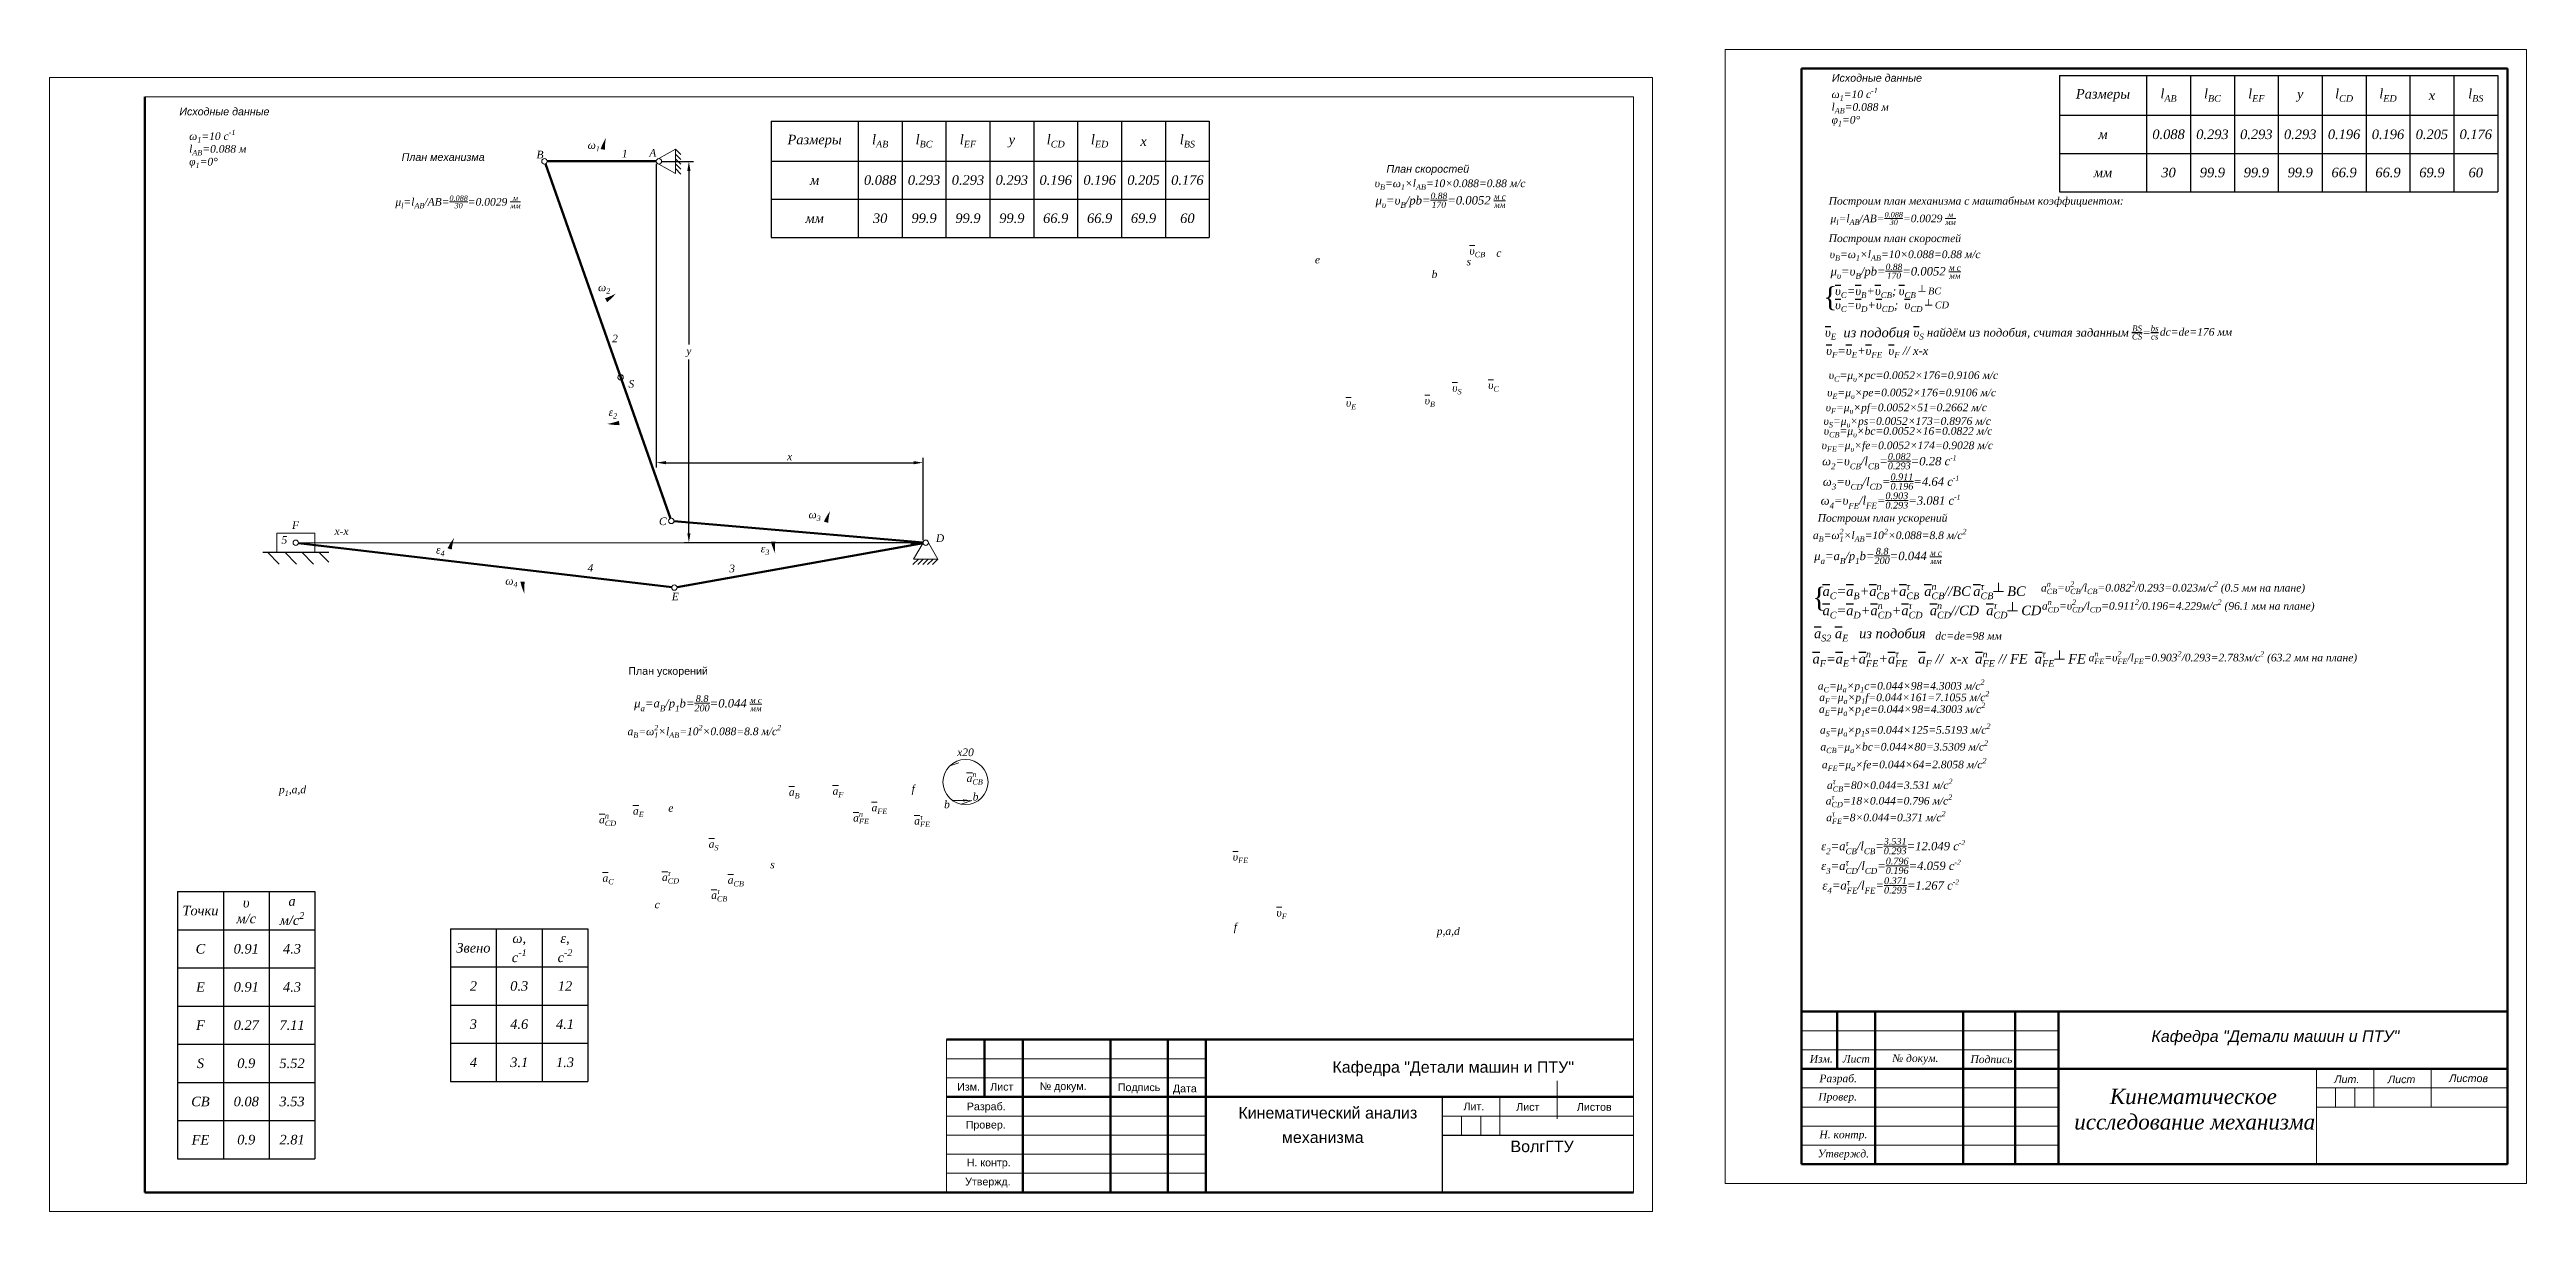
# Model space of a CAD drawing. Header units: millimetres. Extents: x -629 to 20, y -363 to -59.
import ezdxf

# ---------------------------------------------------------------- set-up
doc = ezdxf.new("R2010")
doc.units = ezdxf.units.MM
doc.layers.add('035', color=5, linetype='Continuous')
doc.layers.add('07', color=7, linetype='Continuous')
doc.layers.add('Рамка', color=7, linetype='Continuous', lineweight=15)
doc.layers.add('тонкие линии', color=7, linetype='Continuous', lineweight=15)
doc.styles.get("Standard").update_dxf_attribs({"font": 'ariali.ttf', "height": 2})
doc.styles.add('Наклон', font='arial.ttf', dxfattribs={"height": 2})
doc.styles.add('Таймз', font='timesi.ttf', dxfattribs={"height": 2})
doc.dimstyles.new('DIN', dxfattribs={"dimtxt": 2.5, "dimasz": 2.5, "dimexe": 1.25, "dimexo": 0.625, "dimtad": 1, "dimtih": 1, "dimdec": 4, "dimdsep": 46, "dimlunit": 6, "dimtxsty": 'Standard', "dimcen": 2.5, "dimadec": 0, "dimazin": 0, "dimtfac": 1, "dimtdec": 4, "dimtmove": 0, "dimatfit": 3, "dimfxl": 1, "dimtvp": 1, "dimtolj": 1, "dimtzin": 0, "dimarcsym": 0})

msp = doc.modelspace()

# ---------------------------------------------------------------- texts
at = {"attachment_point": 1, "style": 'Таймз'}
for s, insert, char_height, width in [('{\\fTimes New Roman|b0|i0|c204|p18;\\{}', (-164.46117, -121.18063), 5, 16.3442423), ('\\A1;{\\H0.875x;\\Oυ\\H0.7x;\\o\\S^ C;\\H1.4286x;=\\Oυ\\H0.7x;\\o\\S^ B;\\H1.4286x;+\\Oυ\\H0.7x;\\o\\S^ CB;\\H1.4286x;;\\fMS Shell Dlg|b0|i1|c0|p0;\\H0.80948x; \\fTimes New Roman|b0|i1|c204|p18;\\H1.2354x;\\Oυ\\H0.7x;\\o\\S^ CB;\\fMS Shell Dlg|b0|i1|c0|p0;\\H1.1564x; \\fTimes New Roman|b0|i1|c204|p18;┴ BC\\fMS Shell Dlg|b0|i1|c0|p0;\\P\\fTimes New Roman|b0|i1|c204|p18;\\H1.2353x;\\Oυ\\H0.7x;\\o\\S^ C;\\H1.4286x;=\\Oυ\\H0.7x;\\o\\S^ D;\\H1.4286x;+\\Oυ\\H0.7x;\\o\\S^ CD;\\H1.4286x;;  \\Oυ\\H0.7x;\\o\\S^ CD;\\fMS Shell Dlg|b0|i1|c0|p0;\\H1.1564x; \\fTimes New Roman|b0|i1|c204|p18;┴ CD}', (-161.37506, -121.05949), 2.5, 39.6008134), ('\\A1;{\\H0.87501x;\\Oυ\\H0.7x;\\o\\S^ E;}  из подобия {\\H0.87504x;\\Oυ\\H0.7x;\\o\\S^ S;\\H1.4286x; найдём из подобия, считая заданным \\H0.7x;\\SBS/CS;\\H1.4286x;=\\H0.7x;\\Sbs/cs;}', (-164.00941, -131.19429), 2.5, 95.9210711), ('\\A1;{\\H0.87499x;\\Oυ\\H0.7x;\\o\\S^ F;\\H1.4286x;=\\Oυ\\H0.7x;\\o\\S^ E;\\H1.4286x;+\\Oυ\\H0.7x;\\o\\S^ FE;\\H1.4286x;  \\H0.99996x;\\Oυ\\H0.7x;\\o\\S^ F;\\H1.4287x; // x-x}', (-163.70661, -136.70679), 2.5, 31.3231997), ('{\\fTimes New Roman|b0|i0|c204|p18;\\{}', (-167.35313, -199.87784), 5, 16.3442423), ('\\A1;{\\Oa\\H0.7x;\\o\\S^ C;}={\\Oa\\H0.7x;\\o\\S^ B;}+{\\Oa\\H0.7x;\\o\\Sn^ CB;}+{\\Oa\\H0.7x;\\o\\Sτ^ CB;\\fMS Shell Dlg|b0|i1|c0|p0;\\H1.0119x;  \\fTimes New Roman|b0|i1|c204|p18;\\H1.4118x;\\Oa\\H0.7x;\\o\\Sn^ CB;}//BC{\\fMS Shell Dlg|b0|i1|c0|p0;\\H0.70833x; \\fTimes New Roman|b0|i1|c204|p18;\\H1.4118x;\\Oa\\H0.7x;\\o\\Sτ^ CB;}┴ BC{\\fMS Shell Dlg|b0|i1|c204|p0;\\H0.70833x;\\P\\fTimes New Roman|b0|i1|c204|p18;\\H1.4118x;\\Oa\\H0.7x;\\o\\S^ C;\\H1.4286x;=\\Oa\\H0.7x;\\o\\S^ D;\\H1.4286x;+\\Oa\\H0.7x;\\o\\Sn^ CD;\\H1.4286x;+\\Oa\\H0.7x;\\o\\Sτ^ CD;\\H1.4286x;  \\H1x;\\Oa\\H0.7x;\\o\\Sn^ CD;}//CD  {\\H1.0001x;\\Oa\\H0.7x;\\o\\Sτ^ CD;}┴ CD', (-164.65931, -198.68996), 2.5, 59.1300934), ('\\A1; {\\Oa\\H0.7x;\\o\\S^ S2;} {\\Oa\\H0.7x;\\o\\S^ E;}   из подобия ', (-167.83439, -210.60273), 2.5, 95.9210711), ('\\A1;{\\Oa\\H0.7x;\\o\\S^ F;\\H1.4286x;=\\Oa\\H0.7x;\\o\\S^ E;\\H1.4286x;+\\Oa\\H0.7x;\\o\\Sn^ FE;\\H1.4286x;+\\Oa\\H0.7x;\\o\\Sτ^ FE;\\H1.4286x;   \\H0.99994x;\\Oa\\H0.7x;\\o\\S^ F;\\H1.4286x; //  x-x  \\H0.99996x;\\Oa\\H0.7x;\\o\\Sn^ FE;} // FE{\\H1x;  \\H1.0001x;\\Oa\\H0.7x;\\o\\Sτ^ FE;}┴ FE', (-167.29102, -216.39437), 2.5, 73.991658)]:
    msp.add_mtext(s, dxfattribs=dict(at, insert=insert, char_height=char_height, width=width))
at = {"layer": 'Рамка', "lineweight": 15, "attachment_point": 1, "style": 'Таймз'}
for s, insert, char_height, width in [('{\\fArial|b0|i1|c204|p34;Кафедра "Детали машин и ПТУ"}', (-78.4947, -315.85274), 3, 112), ('Изм.', (-168.01542, -322.25397), 2, 10), ('Лист', (-159.35244, -322.25397), 2, 10), ('№ докум.', (-146.3813, -322.10551), 2, 23), ('Подпись', (-125.90677, -322.40243), 2, 15), ('Разраб.', (-165.48995, -327.40243), 2, 20), ('\\pi8.7516;{\\fArial|b0|i1|c204|p34;Лит.}', (-39.33493, -327.63304), 2, 23.7992524), ('{\\fArial|b0|i1|c204|p34;Лист}', (-16.53329, -327.65692), 2, 11.8525958), ('{\\fArial|b0|i1|c204|p34;Листов}', (-0.49614, -327.3807), 2, 11.8525958), ('Провер.', (-165.77206, -332.19823), 2, 20), ('\\pi9.6575;Кинематическое \\P\\pi0.32372;исследование механизма', (-99.03448, -331.1336), 4, 62), ('Н. контр.', (-165.48995, -342.10551), 2, 20), ('Утвержд.', (-165.93562, -347.10551), 2, 20)]:
    msp.add_mtext(s, dxfattribs=dict(at, insert=insert, char_height=char_height, width=width))
at = {"layer": 'тонкие линии', "lineweight": 15, "style": 'Наклон'}
for s, p in [('Кинематический анализ', (-317.72744, -338.92107)), ('механизма', (-306.33267, -345.32874))]:
    msp.add_text(s, height=3, dxfattribs=at).set_placement(p)
at = {"layer": 'тонкие линии', "lineweight": 15, "attachment_point": 1}
for s, insert, char_height, width, style in [('\\A1;ω{\\H0.7x;\\S^ 1;\\H1.4286x;=10 с\\H0.7x;\\S-1^ ;^J\\H1.4286x;l\\H0.7x;\\S^ AB;\\H1.4286x;=0.088 м^Jφ\\H0.7x;\\S^ 1;\\H1.4286x;=0%%D}', (-162.30652, -68.93446), 2, 19.639123, 'Таймз'), ('{\\fArial|b0|i1|c204|p34;Исходные данные}', (-162.20186, -65.34148), 2, 31.9212569, 'Наклон'), ('{\\fArial|b0|i1|c204|p34;Исходные данные}', (-595.21124, -74.14703), 2, 31.9212569, 'Наклон'), ('\\A1;ω{\\H0.7x;\\S^ 1;\\H1.4286x;=10 с\\H0.7x;\\S-1^ ;^J\\H1.4286x;l\\H0.7x;\\S^ AB;\\H1.4286x;=0.088 м^Jφ\\H0.7x;\\S^ 1;\\H1.4286x;=0%%D}', (-592.65722, -79.91144), 2, 19.639123, 'Таймз'), ('{\\fArial|b0|i1|c204|p34;План механизма}', (-536.97546, -86.08062), 2, 31.8488267, 'Наклон'), ('B', (-501.64353, -85.42741), 2, 3, 'Таймз'), ('1', (-479.27961, -85.17538), 2, 3, 'Таймз'), ('A', (-472.10413, -85.01136), 2, 3, 'Таймз'), ('{\\fArial|b0|i1|c204|p34;План скоростей}', (-278.92825, -89.17162), 2, 45.3346805, 'Наклон'), ('\\A1;μ\\H0.7x;\\S^ l;\\H1.4286x;=l\\H0.7x;\\S^ AB;\\H1.4286x;/AB=\\H0.7x;\\S0.088/30;\\H1.4286x;=0.0029 \\H0.7x;\\Sм/мм;\\H1.4286x;', (-538.6146, -97.13182), 2, 102, 'Таймз'), ('\\A1;\\H2;υ\\H0.7x;\\S^ B;\\H2;=ω\\H0.7x;\\S^ 1;\\H2;×l\\H0.7x;\\S^ AB;\\H2;=10×0.088=0.88 м/с', (-282.01422, -92.96142), 2, 81, 'Таймз'), ('\\A1;\\H2.2;μ\\H0.7x;\\S^ υ;\\H2.2;=υ\\H0.7x;\\S^ B;\\H2.2;/pb=\\H0.75x;\\S0.88/170;\\H2.2;=0.0052 \\H0.7x;\\Sм с/мм;\\H1.4286x;', (-281.78135, -96.42098), 2, 93, 'Таймз'), ('Построим план механизма с маштабным коэффициентом:', (-163.06338, -97.54726), 2, 75.9495381, 'Таймз'), ('\\A1;μ\\H0.7x;\\S^ l;\\H1.4286x;=l\\H0.7x;\\S^ AB;\\H1.4286x;/AB=\\H0.7x;\\S0.088/30;\\H1.4286x;=0.0029 \\H0.7x;\\Sм/мм;\\H1.4286x;', (-162.57905, -101.47217), 2, 102, 'Таймз'), ('\\A1;\\Oυ\\o\\H0.7x;\\S^ CB;', (-257.19383, -110.62627), 2, 20, 'Таймз'), ('Построим план скоростей', (-163.06338, -107.35361), 2, 35.8500004, 'Таймз'), ('\\A1;e\\H0.7x;\\S;\\H1.42857x;', (-297.6847, -112.92233), 2, 20, 'Таймз'), ('\\A1;b\\H0.7x;\\S;\\H1.42857x;', (-267.09075, -116.74692), 2, 20, 'Таймз'), ('\\A1;s\\H0.7x;\\S;\\H1.42857x;', (-257.94899, -113.44266), 2, 20, 'Таймз'), ('\\A1;c\\H0.7x;\\S;\\H1.42857x;', (-250.14682, -111.20128), 2, 20, 'Таймз'), ('\\A1;\\H2;υ\\H0.7x;\\S^ B;\\H2;=ω\\H0.7x;\\S^ 1;\\H2;×l\\H0.7x;\\S^ AB;\\H2;=10×0.088=0.88 м/с', (-162.78526, -111.55411), 2, 81, 'Таймз'), ('\\A1;\\H2.2;μ\\H0.7x;\\S^ υ;\\H2.2;=υ\\H0.7x;\\S^ B;\\H2.2;/pb=\\H0.75x;\\S0.88/170;\\H2.2;=0.0052 \\H0.7x;\\Sм с/мм;\\H1.4286x;', (-162.5524, -115.01367), 2, 93, 'Таймз'), ('2', (-481.83674, -133.61388), 2, 3, 'Таймз'), ('dc=de=176 мм', (-76.28337, -131.87392), 2, 36, 'Таймз'), ('S', (-477.55017, -145.48744), 2, 3, 'Таймз'), ('\\A1;\\Oυ\\o\\H0.7x;\\S^ S;', (-261.69474, -146.53257), 2, 20, 'Таймз'), ('\\A1;\\Oυ\\o\\H0.7x;\\S^ C;', (-252.27497, -145.8249), 2, 20, 'Таймз'), ('\\A1;υ\\H0.7x;\\S^ E;\\H1.4286x;=μ\\H0.7x;\\S^ υ;\\H1.4286x;×pe=0.0052×176=0.9106 м/с', (-163.45497, -147.74906), 2, 186, 'Таймз'), ('\\A1;υ\\H0.7x;\\S^ C;\\H1.4286x;=μ\\H0.7x;\\S^ υ;\\H1.4286x;×pc=0.0052×176=0.9106 м/с', (-163.02868, -143.22614), 2, 186, 'Таймз'), ('\\A1;\\Oυ\\o\\H0.7x;\\S^ E;', (-289.5459, -150.44746), 2, 20, 'Таймз'), ('\\A1;\\Oυ\\o\\H0.7x;\\S^ B;', (-268.91243, -149.8305), 2, 20, 'Таймз'), ('\\A1;υ\\H0.7x;\\S^ S;\\H1.4286x;=μ\\H0.7x;\\S^ υ;\\H1.4286x;×ps=0.0052×173=0.8976 м/с', (-164.39829, -155.22813), 2, 186, 'Таймз'), ('\\A1;υ\\H0.7x;\\S^ F;\\H1.4286x;=μ\\H0.7x;\\S^ υ;\\H1.4286x;×pf=0.0052×51=0.2662 м/с', (-163.83229, -151.64572), 2, 183, 'Таймз'), ('\\A1;υ\\H0.7x;\\S^ FE;\\H1.4286x;=μ\\H0.7x;\\S^ υ;\\H1.4286x;×fe=0.0052×174=0.9028 м/с', (-164.90139, -161.59115), 2, 189, 'Таймз'), ('\\A1;υ\\H0.7x;\\S^ CB;\\H1.4286x;=μ\\H0.7x;\\S^ υ;\\H1.4286x;×bc=0.0052×16=0.0822 м/с', (-164.3354, -157.82019), 2, 186, 'Таймз'), ('\\A1;\\H2.2;ω\\H0.7x;\\S^ 2;\\H2.2;=υ\\H1.5;\\S^ CB;\\H2.2;/l\\H0.7x;\\S^ CB;\\H2.2;=\\H0.8x;\\S0.082/0.293;\\H2.2;=0.28 c\\H1.3;\\S-1^ ;', (-164.7861, -164.62205), 2, 45, 'Таймз'), ('\\A1;\\H2.2;ω\\H0.7x;\\S^ 4;\\H2.2;=υ\\H1.5;\\S^ FE;\\H2.2;/l\\H0.7x;\\S^ FE;\\H2.2;=\\H0.8x;\\S0.903/0.293;\\H2.2;=3.081 c\\H1.3;\\S-1^ ;', (-165.16342, -174.92934), 2, 48, 'Таймз'), ('\\A1;\\H2.2;ω\\H0.7x;\\S^ 3;\\H2.2;=υ\\H1.5;\\S^ CD;\\H2.2;/l\\H0.7x;\\S^ CD;\\H2.2;=\\H0.8x;\\S0.911/0.196;\\H2.2;=4.64 c\\H1.3;\\S-1^ ;', (-164.59743, -169.96425), 2, 45, 'Таймз'), ('C', (-469.5475, -181.48657), 2, 3, 'Таймз'), ('Построим план ускорений', (-165.9384, -180.61467), 2, 35.8500004, 'Таймз'), ('5', (-568.4568, -186.34751), 2, 3, 'Таймз'), ('F', (-565.70224, -182.47341), 2, 3, 'Таймз'), ('x-x', (-554.56306, -184.08849), 2, 3.7254408, 'Таймз'), ('D', (-396.98653, -185.89104), 2, 3, 'Таймз'), ('\\A1;\\H2;a\\H0.7x;\\S^ B;\\H2;=ω\\H0.7x;\\S2^ 1;\\H2;×l\\H0.7x;\\S^ AB;\\H2;=10\\H0.7x;\\S2^ ;\\H2;×0.088=8.8 м/с\\H0.7x;\\S2^ ;', (-167.196, -184.46659), 2, 41.272156, 'Таймз'), ('4', (-488.27876, -193.7205), 2, 3, 'Таймз'), ('3', (-451.14356, -193.84205), 2, 3, 'Таймз'), ('\\A1;\\H2.2;μ\\H0.7x;\\S^ a;\\H2.2;=a\\H0.7x;\\S^ B;\\H2.2;/p\\H0.7x;\\S^ 1;\\H1.4286x;b=\\H0.8x;\\S8.8/200;\\H2.2;=0.044 \\H0.7x;\\Sм с/мм;\\H1.4286x;', (-166.8567, -189.4449), 2, 48, 'Таймз'), ('E', (-466.19705, -201.18147), 2, 3, 'Таймз'), ('\\A1;a\\H0.7x;\\Sn^ CB;\\H1.4286x;=υ\\H0.7x;\\S2^ CB;\\H1.4286x;/l\\H0.7x;\\S^ CB;\\H1.4286x;=0.082\\H0.7x;\\S2^ ;\\H1.4286x;/0.293=0.023м/с\\H0.7x;\\S2^ ;\\H1.4286x; (0.5 мм на плане)', (-107.43554, -198.19924), 2, 177, 'Таймз'), ('\\A1;a\\H0.7x;\\Sn^ CD;\\H1.4286x;=υ\\H0.7x;\\S2^ CD;\\H1.4286x;/l\\H0.7x;\\S^ CD;\\H1.4286x;=0.911\\H0.7x;\\S2^ ;\\H1.4286x;/0.196=4.229м/с\\H0.7x;\\S2^ ;\\H1.4286x; (96.1 мм на плане)', (-107.18399, -202.97579), 2, 180, 'Таймз'), ('dc=de=98 мм', (-135.1113, -211.50178), 2, 33, 'Таймз'), ('{\\fArial|b0|i0|c204|p34;План ускорений}', (-477.58345, -220.68847), 2, 53.096064, 'Наклон'), ('\\A1;a\\H0.7x;\\Sn^ FE;\\H1.4286x;=υ\\H0.7x;\\S2^ FE;\\H1.4286x;/l\\H0.7x;\\S^ FE;\\H1.4286x;=0.903\\H0.7x;\\S2^ ;\\H1.4286x;/0.293=2.783м/с\\H0.7x;\\S2^ ;\\H1.4286x; (63.2 мм на плане)', (-94.94786, -216.49752), 2, 180, 'Таймз'), ('\\A1;a\\H0.7x;\\S^ C;\\H1.4286x;=μ\\H0.7x;\\S^ a;\\H1.4286x;×p\\H0.7x;\\S^ 1;\\H1.4286x;c=0.044×98=4.3003 м/с\\H0.7x;\\S2^ ;\\H1.4286x;', (-165.91119, -223.90278), 2, 144, 'Таймз'), ('\\A1;a\\H0.7x;\\S^ F;\\H1.4286x;=μ\\H0.7x;\\S^ a;\\H1.4286x;×p\\H0.7x;\\S^ 1;\\H1.4286x;f=0.044×161=7.1055 м/с\\H0.7x;\\S2^ ;\\H1.4286x;', (-165.53386, -226.91955), 2, 147, 'Таймз'), ('\\A1;\\H2.2;μ\\H0.7x;\\S^ a;\\H2.2;=a\\H0.7x;\\S^ B;\\H2.2;/p\\H0.7x;\\S^ 1;\\H1.4286x;b=\\H0.8x;\\S8.8/200;\\H2.2;=0.044 \\H0.7x;\\Sм с/мм;\\H1.4286x;', (-476.05527, -228.03282), 2, 48, 'Таймз'), ('\\A1;a\\H0.7x;\\S^ E;\\H1.4286x;=μ\\H0.7x;\\S^ a;\\H1.4286x;×p\\H0.7x;\\S^ 1;\\H1.4286x;e=0.044×98=4.3003 м/с\\H0.7x;\\S2^ ;\\H1.4286x;', (-165.59675, -229.99917), 2, 144, 'Таймз'), ('\\A1;\\H2;a\\H0.7x;\\S^ B;\\H2;=ω\\H0.7x;\\S2^ 1;\\H2;×l\\H0.7x;\\S^ AB;\\H2;=10\\H0.7x;\\S2^ ;\\H2;×0.088=8.8 м/с\\H0.7x;\\S2^ ;', (-477.78892, -235.82948), 2, 41.272156, 'Таймз'), ('\\A1;a\\H0.7x;\\S^ S;\\H1.4286x;=μ\\H0.7x;\\S^ a;\\H1.4286x;×p\\H0.7x;\\S^ 1;\\H1.4286x;s=0.044×125=5.5193 м/с\\H0.7x;\\S2^ ;\\H1.4286x;', (-165.34624, -235.45556), 2, 147, 'Таймз'), ('\\A1;a\\H0.7x;\\S^ CB;\\H1.4286x;=μ\\H0.7x;\\S^ a;\\H1.4286x;×bc=0.044×80=3.5309 м/с\\H0.7x;\\S2^ ;\\H1.4286x;', (-165.22047, -239.85501), 2, 147, 'Таймз'), ('\\A1;a\\H0.7x;\\S^ FE;\\H1.4286x;=μ\\H0.7x;\\S^ a;\\H1.4286x;×fe=0.044×64=2.8058 м/с\\H0.7x;\\S2^ ;\\H1.4286x;', (-164.84314, -244.50586), 2, 147, 'Таймз'), ('\\A1;p{\\H0.7x;\\S^ 1;\\H1.4286x;,a,d}', (-569.12627, -251.72679), 2, 27, 'Таймз'), ('\\A1;\\Oa\\o\\H0.7x;\\S^ B;', (-435.51177, -252.39475), 2, 20, 'Таймз'), ('\\A1;\\Oa\\o\\H0.7x;\\S^ F;', (-424.0623, -252.12079), 2, 20, 'Таймз'), ('\\A1;f\\H0.7x;\\S;\\H1.42857x;', (-403.34836, -251.5063), 2, 20, 'Таймз'), ('\\A1;\\Oa\\o\\H0.7x;\\Sn^ CB;', (-388.93665, -248.08638), 2, 20, 'Таймз'), ('\\A1;a\\H0.7x;\\Sτ^ CB;\\H1.4286x;=80×0.044=3.531 м/с\\H0.7x;\\S2^ ;\\H1.4286x;', (-163.51032, -249.93094), 2, 114, 'Таймз'), ('\\A1;\\Oa\\o\\H0.7x;\\Sn^ CD;', (-485.24172, -258.93781), 2, 20, 'Таймз'), ('\\A1;\\Oa\\o\\H0.7x;\\S^ E;', (-476.37027, -257.3039), 2, 20, 'Таймз'), ('\\A1;e\\H0.7x;\\S;\\H1.42857x;', (-467.10886, -256.5834), 2, 20, 'Таймз'), ('\\A1;\\Oa\\o\\H0.7x;\\Sn^ FE;', (-418.67631, -258.45543), 2, 20, 'Таймз'), ('\\A1;\\Oa\\o\\H0.7x;\\S^ FE;', (-413.84826, -256.46413), 2, 20, 'Таймз'), ('\\A1;\\Oa\\o\\H0.7x;\\Sτ^ FE;', (-402.66746, -259.23842), 2, 20, 'Таймз'), ('\\A1;b\\H0.7x;\\S;\\H1.42857x;', (-394.8373, -255.63663), 2, 20, 'Таймз'), ('\\A1;b\\H0.7x;\\S;\\H1.42857x;', (-387.34059, -253.61236), 2, 20, 'Таймз'), ('\\A1;a\\H0.7x;\\Sτ^ CD;\\H1.4286x;=18×0.044=0.796 м/с\\H0.7x;\\S2^ ;\\H1.4286x;', (-163.82476, -254.01615), 2, 114, 'Таймз'), ('\\A1;a\\H0.7x;\\Sτ^ FE;\\H1.4286x;=8×0.044=0.371 м/с\\H0.7x;\\S2^ ;\\H1.4286x;', (-163.69666, -258.37539), 2, 111, 'Таймз'), ('\\A1;\\Oa\\o\\H0.7x;\\S^ S;', (-456.52544, -266.01597), 2, 20, 'Таймз'), ('\\A1;\\H2.2;ε\\H0.7x;\\S^ 2;\\H2.2;=a\\H0.7x;\\Sτ^ CB;\\H2.2;/l\\H0.7x;\\S^ CB;\\H2.2;=\\H0.8x;\\S3.531/0.293;\\H2.2;=12.049 c\\H1.3;\\S-2^ ;', (-165.02515, -265.45846), 2, 57, 'Таймз'), ('\\A1;s\\H0.7x;\\S;\\H1.42857x;', (-440.39083, -271.37747), 2, 20, 'Таймз'), ('\\A1;\\Oυ\\o\\H0.7x;\\S^ FE;', (-319.19395, -269.34544), 2, 20, 'Таймз'), ('\\A1;\\H2.2;ε\\H0.7x;\\S^ 3;\\H2.2;=a\\H0.7x;\\Sτ^ CD;\\H2.2;/l\\H0.7x;\\S^ CD;\\H2.2;=\\H0.8x;\\S0.796/0.196;\\H2.2;=4.059 c\\H1.3;\\S-2^ ;', (-165.02515, -270.60707), 2, 54, 'Таймз'), ('\\A1;\\Oa\\o\\H0.7x;\\S^ C;', (-484.35539, -274.89578), 2, 20, 'Таймз'), ('\\A1;\\Oa\\o\\H0.7x;\\Sτ^ CD;', (-468.75978, -274.01451), 2, 20, 'Таймз'), ('\\A1;\\Oa\\o\\H0.7x;\\Sτ^ CB;', (-455.87091, -278.70384), 2, 20, 'Таймз'), ('\\A1;\\Oa\\o\\H0.7x;\\S^ CB;', (-451.5354, -275.421), 2, 20, 'Таймз'), ('\\A1;\\H2.2;ε\\H0.7x;\\S^ 4;\\H2.2;=a\\H0.7x;\\Sτ^ FE;\\H2.2;/l\\H0.7x;\\S^ FE;\\H2.2;=\\H0.8x;\\S0.371/0.293;\\H2.2;=1.267 c\\H1.3;\\S-2^ ;', (-164.70316, -275.75569), 2, 54, 'Таймз'), ('\\A1;c\\H0.7x;\\S;\\H1.42857x;', (-470.68392, -281.84513), 2, 20, 'Таймз'), ('\\A1;\\Oυ\\o\\H0.7x;\\S^ F;', (-307.74234, -284.00207), 2, 20, 'Таймз'), ('\\A1;f\\H0.7x;\\S;\\H1.42857x;', (-318.94938, -287.74327), 2, 20, 'Таймз'), ('p,a,d', (-265.75648, -288.83162), 2, 15, 'Таймз'), ('Кафедра "Детали машин и ПТУ"', (-293.07934, -323.92257), 3, 71.1161203, 'Наклон'), ('{\\fArial|b0|i0|c204|p34;Изм.}', (-391.4131, -329.59781), 2, 10, 'Наклон'), ('{\\fArial|b0|i0|c204|p34;Лист}', (-382.75011, -329.59781), 2, 10, 'Наклон'), ('{\\fArial|b0|i0|c204|p34;№ докум.}', (-369.77897, -329.44935), 2, 23, 'Наклон'), ('{\\fArial|b0|i0|c204|p34;Подпись}', (-349.30444, -329.74627), 2, 15, 'Наклон'), ('{\\fArial|b0|i0|c204|p34;Дата}', (-334.89867, -330.04318), 2, 10, 'Наклон'), ('Разраб.', (-388.88763, -334.74627), 2, 20, 'Наклон'), ('{\\fArial|b0|i0|c204|p34;Лит.}', (-258.73907, -334.74627), 2, 15, 'Наклон'), ('{\\fArial|b0|i0|c204|p34;Лист}', (-244.92753, -334.89472), 2, 15, 'Наклон'), ('{\\fArial|b0|i0|c204|p34;Листов}', (-229.03619, -334.89472), 2, 20, 'Наклон'), ('Провер.', (-389.16974, -339.54207), 2, 20, 'Наклон'), ('{\\fArial|b0|i0|c204|p34;Н. контр.}', (-388.88763, -349.44935), 2, 20, 'Наклон'), ('ВолгГТУ', (-246.43391, -344.71722), 3, 50, 'Наклон'), ('{\\fArial|b0|i0|c204|p34;Утвержд.}', (-389.3333, -354.44935), 2, 20, 'Наклон')]:
    msp.add_mtext(s, dxfattribs=dict(at, insert=insert, char_height=char_height, width=width, style=style))
at = {"layer": 'тонкие линии', "lineweight": 15, "char_height": 2, "attachment_point": 1, "style": 'Таймз'}
for s, insert in [('\\A1;\\H2;ω\\H0.7x;\\S^ 1;\\H2;', (-488.23591, -82.941)), ('\\A1;\\H2;ω\\H0.7x;\\S^ 2;\\H2;', (-485.50782, -120.20207)), ('\\A1;\\H2;ε\\H0.7x;\\S^ 2;\\H2;', (-482.75592, -152.88473)), ('\\A1;\\H2;ω\\H0.7x;\\S^ 3;\\H2;', (-430.35832, -179.69791)), ('\\A1;\\H2;ε\\H0.7x;\\S^ 4;\\H2;', (-527.98306, -188.94385)), ('\\A1;\\H2;ε\\H0.7x;\\S^ 3;\\H2;', (-442.88726, -188.628)), ('\\A1;\\H2;ω\\H0.7x;\\S^ 4;\\H2;', (-509.80944, -197.08035))]:
    msp.add_mtext(s, dxfattribs=dict(at, insert=insert))
at = {"layer": 'тонкие линии', "lineweight": 15, "insert": (-391.41196, -242.0001), "char_height": 2, "attachment_point": 1, "style": 'Таймз'}
msp.add_mtext_dynamic_manual_height_columns('x20', width=8.1446004, gutter_width=10, heights=[0], dxfattribs=at)

# ---------------------------------------------------------------- blocks, each defined once
blk = doc.blocks.new('*T30')
at = {"layer": 'тонкие линии', "color": 0, "linetype": 'ByBlock', "lineweight": -2, "transparency": 16777216}
for p, q in [((0, 0), (114.85, 0)), ((0, 0), (0, -30.46)), ((22.85, 0), (22.85, -30.46)), ((34.35, 0), (34.35, -30.46)), ((45.85, 0), (45.85, -30.46)), ((57.35, 0), (57.35, -30.46)), ((68.85, 0), (68.85, -30.46)), ((80.35, 0), (80.35, -30.46)), ((91.85, 0), (91.85, -30.46)), ((103.35, 0), (103.35, -30.46)), ((114.85, 0), (114.85, -30.46)), ((0, -10.46), (114.85, -10.46)), ((0, -20.46), (114.85, -20.46)), ((0, -30.46), (114.85, -30.46))]:
    blk.add_line(p, q, dxfattribs=at)
at = {"layer": 'тонкие линии', "color": 0, "lineweight": 15, "transparency": 16777216, "char_height": 2.5, "attachment_point": 5, "style": 'Таймз'}
for s, insert, width in [('Размеры', (11.42, -5.23), 19.8483), ('\\A1;l\\H0.7x;\\S^ AB;\\H1.4286x;', (28.6, -5.23), 8.5), ('\\A1;l\\H0.7x;\\S^ BC;\\H1.4286x;', (40.1, -5.23), 8.5), ('\\A1;l\\H0.7x;\\S^ EF;\\H1.4286x;', (51.6, -5.23), 8.5), ('y', (63.1, -5.23), 8.5), ('\\A1;l\\H0.7x;\\S^ CD;\\H1.4286x;', (74.6, -5.23), 8.5), ('\\A1;l\\H0.7x;\\S^ ED;\\H1.4286x;', (86.1, -5.23), 8.5), ('x', (97.6, -5.23), 8.5), ('\\A1;l\\H0.7x;\\S^ BS;\\H1.4286x;', (109.1, -5.23), 8.5), ('м', (11.42, -15.46), 19.8483), ('0.088', (28.6, -15.46), 8.5), ('0.293', (40.1, -15.46), 8.5), ('0.293', (51.6, -15.46), 8.5), ('0.293', (63.1, -15.46), 8.5), ('0.196', (74.6, -15.46), 8.5), ('0.196', (86.1, -15.46), 8.5), ('0.205', (97.6, -15.46), 8.5), ('0.176', (109.1, -15.46), 8.5), ('мм', (11.42, -25.46), 19.8483), ('30', (28.6, -25.46), 8.5), ('99.9', (40.1, -25.46), 8.5), ('99.9', (51.6, -25.46), 8.5), ('99.9', (63.1, -25.46), 8.5), ('66.9', (74.6, -25.46), 8.5), ('66.9', (86.1, -25.46), 8.5), ('69.9', (97.6, -25.46), 8.5), ('60', (109.1, -25.46), 8.5)]:
    blk.add_mtext(s, dxfattribs=dict(at, insert=insert, width=width))
blk = doc.blocks.new('*T31')
at = {"layer": 'тонкие линии', "color": 0, "linetype": 'ByBlock', "lineweight": -2, "transparency": 16777216}
for p, q in [((0, 0), (36, 0)), ((0, 0), (0, -70)), ((12, 0), (12, -70)), ((24, 0), (24, -70)), ((36, 0), (36, -70)), ((0, -10), (36, -10)), ((0, -20), (36, -20)), ((0, -30), (36, -30)), ((0, -40), (36, -40)), ((0, -50), (36, -50)), ((0, -60), (36, -60)), ((0, -70), (36, -70))]:
    blk.add_line(p, q, dxfattribs=at)
at = {"layer": 'тонкие линии', "color": 0, "lineweight": 15, "transparency": 16777216, "char_height": 2.5, "width": 9, "attachment_point": 5, "style": 'Таймз'}
for s, insert in [('Точки', (6, -5)), ('υ^Jм/с', (18, -5)), ('\\A1;а^Jм/с\\H0.7x;\\S2^ ;', (30, -5)), ('C', (6, -15)), ('0.91', (18, -15)), ('4.3', (30, -15)), ('E', (6, -25)), ('0.91', (18, -25)), ('4.3', (30, -25)), ('F', (6, -35)), ('0.27', (18, -35)), ('7.11', (30, -35)), ('S', (6, -45)), ('0.9', (18, -45)), ('5.52', (30, -45)), ('CB', (6, -55)), ('0.08', (18, -55)), ('3.53', (30, -55)), ('FE', (6, -65)), ('0.9', (18, -65)), ('2.81', (30, -65))]:
    blk.add_mtext(s, dxfattribs=dict(at, insert=insert))
blk = doc.blocks.new('*T32')
at = {"layer": 'тонкие линии', "color": 0, "linetype": 'ByBlock', "lineweight": -2, "transparency": 16777216}
for p, q in [((0, 0), (36, 0)), ((0, 0), (0, -40)), ((12, 0), (12, -40)), ((24, 0), (24, -40)), ((36, 0), (36, -40)), ((0, -10), (36, -10)), ((0, -20), (36, -20)), ((0, -30), (36, -30)), ((0, -40), (36, -40))]:
    blk.add_line(p, q, dxfattribs=at)
at = {"layer": 'тонкие линии', "color": 0, "lineweight": 15, "transparency": 16777216, "char_height": 2.5, "width": 9, "attachment_point": 5, "style": 'Таймз'}
for s, insert in [('Звено', (6, -5)), ('\\A1;ω,^Jс\\H0.7x;\\S-1^ ;', (18, -5)), ('\\A1;ε,^Jс\\H0.7x;\\S-2^ ;', (30, -5)), ('2', (6, -15)), ('0.3', (18, -15)), ('12', (30, -15)), ('3', (6, -25)), ('4.6', (18, -25)), ('4.1', (30, -25)), ('4', (6, -35)), ('3.1', (18, -35)), ('1.3', (30, -35))]:
    blk.add_mtext(s, dxfattribs=dict(at, insert=insert))
blk = doc.blocks.new('*D33')
at = {"layer": 'Defpoints', "color": 0, "lineweight": 15, "transparency": 16777216}
for p in [(-470.25, -88.2), (-400.35, -167.13), (-400.35, -188.1)]:
    blk.add_point(p, dxfattribs=at)
at = {"layer": 'тонкие линии', "color": 0, "lineweight": -2, "transparency": 16777216}
for p, q in [((-470.25, -88.82), (-470.25, -168.38)), ((-467.75, -167.13), (-402.85, -167.13)), ((-400.35, -187.47), (-400.35, -165.88))]:
    blk.add_line(p, q, dxfattribs=at)
at = {"layer": 'тонкие линии', "color": 0, "lineweight": 15, "transparency": 16777216}
for points in [[(-467.75, -166.72), (-467.75, -167.55), (-470.25, -167.13)], [(-402.85, -166.72), (-402.85, -167.55), (-400.35, -167.13)]]:
    blk.add_solid(points, dxfattribs=at)
at = {"layer": 'тонкие линии', "color": 0, "lineweight": 15, "transparency": 16777216, "insert": (-435.3, -165.49), "char_height": 2, "attachment_point": 5, "style": 'Таймз'}
blk.add_mtext('\\A1;x', dxfattribs=at)
blk = doc.blocks.new('*D34')
at = {"layer": 'Defpoints', "color": 0, "lineweight": 15, "transparency": 16777216}
for p in [(-469.55, -88.2), (-461.71, -188.1), (-400.35, -188.1)]:
    blk.add_point(p, dxfattribs=at)
at = {"layer": 'тонкие линии', "color": 0, "lineweight": -2, "transparency": 16777216}
for p, q in [((-468.93, -88.2), (-460.46, -88.2)), ((-461.71, -90.7), (-461.71, -136.2)), ((-461.71, -185.6), (-461.71, -140.09)), ((-400.98, -188.1), (-462.96, -188.1))]:
    blk.add_line(p, q, dxfattribs=at)
at = {"layer": 'тонкие линии', "color": 0, "lineweight": 15, "transparency": 16777216}
for points in [[(-462.13, -90.7), (-461.3, -90.7), (-461.71, -88.2)], [(-462.13, -185.6), (-461.3, -185.6), (-461.71, -188.1)]]:
    blk.add_solid(points, dxfattribs=at)
at = {"layer": 'тонкие линии', "color": 0, "lineweight": 15, "transparency": 16777216, "insert": (-461.71, -138.15), "char_height": 2, "attachment_point": 5, "style": 'Таймз'}
blk.add_mtext('\\A1;y', dxfattribs=at)
blk = doc.blocks.new('*T35')
at = {"layer": 'тонкие линии', "color": 0, "linetype": 'ByBlock', "lineweight": -2, "transparency": 16777216}
for p, q in [((0, 0), (114.85, 0)), ((0, 0), (0, -30.46)), ((22.85, 0), (22.85, -30.46)), ((34.35, 0), (34.35, -30.46)), ((45.85, 0), (45.85, -30.46)), ((57.35, 0), (57.35, -30.46)), ((68.85, 0), (68.85, -30.46)), ((80.35, 0), (80.35, -30.46)), ((91.85, 0), (91.85, -30.46)), ((103.35, 0), (103.35, -30.46)), ((114.85, 0), (114.85, -30.46)), ((0, -10.46), (114.85, -10.46)), ((0, -20.46), (114.85, -20.46)), ((0, -30.46), (114.85, -30.46))]:
    blk.add_line(p, q, dxfattribs=at)
at = {"layer": 'тонкие линии', "color": 0, "lineweight": 15, "transparency": 16777216, "char_height": 2.5, "attachment_point": 5, "style": 'Таймз'}
for s, insert, width in [('Размеры', (11.42, -5.23), 19.8483), ('\\A1;l\\H0.7x;\\S^ AB;\\H1.4286x;', (28.6, -5.23), 8.5), ('\\A1;l\\H0.7x;\\S^ BC;\\H1.4286x;', (40.1, -5.23), 8.5), ('\\A1;l\\H0.7x;\\S^ EF;\\H1.4286x;', (51.6, -5.23), 8.5), ('y', (63.1, -5.23), 8.5), ('\\A1;l\\H0.7x;\\S^ CD;\\H1.4286x;', (74.6, -5.23), 8.5), ('\\A1;l\\H0.7x;\\S^ ED;\\H1.4286x;', (86.1, -5.23), 8.5), ('x', (97.6, -5.23), 8.5), ('\\A1;l\\H0.7x;\\S^ BS;\\H1.4286x;', (109.1, -5.23), 8.5), ('м', (11.42, -15.46), 19.8483), ('0.088', (28.6, -15.46), 8.5), ('0.293', (40.1, -15.46), 8.5), ('0.293', (51.6, -15.46), 8.5), ('0.293', (63.1, -15.46), 8.5), ('0.196', (74.6, -15.46), 8.5), ('0.196', (86.1, -15.46), 8.5), ('0.205', (97.6, -15.46), 8.5), ('0.176', (109.1, -15.46), 8.5), ('мм', (11.42, -25.46), 19.8483), ('30', (28.6, -25.46), 8.5), ('99.9', (40.1, -25.46), 8.5), ('99.9', (51.6, -25.46), 8.5), ('99.9', (63.1, -25.46), 8.5), ('66.9', (74.6, -25.46), 8.5), ('66.9', (86.1, -25.46), 8.5), ('69.9', (97.6, -25.46), 8.5), ('60', (109.1, -25.46), 8.5)]:
    blk.add_mtext(s, dxfattribs=dict(at, insert=insert, width=width))

# ---------------------------------------------------------------- dimensions: what is measured, and where the dimension line sits
at = {"layer": 'тонкие линии', "lineweight": 15}
dim = msp.add_linear_dim(base=(-400.35423, -167.13223), p1=(-470.25423, -88.19679), p2=(-400.35423, -188.09679), text='x', dimstyle='DIN', override={"dimtxsty": 'Таймз'}, dxfattribs=at)
dim.commit()
dim.dimension.update_dxf_attribs({"geometry": '*D33', "text_midpoint": (-435.30423, -165.48993)})
dim = msp.add_linear_dim(base=(-461.71328, -188.09679), p1=(-469.55423, -88.19679), p2=(-400.35423, -188.09679), angle=90, text='y', dimstyle='DIN', override={"dimtxsty": 'Таймз'}, dxfattribs=at)
dim.commit()
dim.dimension.update_dxf_attribs({"geometry": '*D34', "text_midpoint": (-461.71328, -138.14679)})

# ---------------------------------------------------------------- hatches: boundary and pattern name
h = msp.add_hatch()
h.set_pattern_fill('ANSI31', color=256, angle=90, style=0)
h.set_pattern_definition([(135, (-269.873, -807.148), (-2.245064, -2.245064), [])])
h.paths.add_polyline_path([(-573.37695, -190.59679), (-573.37695, -193.68089), (-556.06299, -193.68089), (-556.06299, -190.59679)])
at = {"layer": 'тонкие линии', "lineweight": 15}
h = msp.add_hatch(color=256, dxfattribs=at)
h.dxf.hatch_style = 1
h.paths.add_polyline_path([(-400.43463, -188.23606), (-400.35423, -188.09679), (-403.48416, -188.09679), (-403.48416, -188.78027)])
h.paths.add_polyline_path([(-403.48416, -187.76968), (-403.48416, -188.09679), (-400.35423, -188.09679, -0.021303763), (-400.35169, -188.03722)])

# ---------------------------------------------------------------- linework, layer by layer
at = {"lineweight": 50}
for p, q in [((-604.23569, -358.26168), (-604.23569, -71.26168)), ((-214.23569, -318.26168), (-394.23569, -318.26168)), ((-384.23569, -318.26168), (-384.23569, -333.26168)), ((-374.23569, -358.26168), (-374.23569, -318.26168)), ((-351.23569, -358.26168), (-351.23569, -318.26168)), ((-336.23569, -358.26168), (-336.23569, -318.26168)), ((-326.23569, -358.26168), (-326.23569, -318.26168)), ((-214.23569, -333.26168), (-394.23569, -333.26168)), ((-604.23569, -358.26168), (-214.23569, -358.26168))]:
    msp.add_line(p, q, dxfattribs=at)
for p, q in [((-573.37695, -190.59679), (-556.06299, -190.59679)), ((-264.23569, -343.26168), (-264.23569, -333.26168)), ((-264.23569, -358.26168), (-264.23569, -343.26168)), ((-264.23569, -343.26168), (-214.23569, -343.26168))]:
    msp.add_line(p, q)
at = {"lineweight": 15}
for p, q in [((-234.23569, -339.01168), (-234.23569, -329.01168)), ((-249.23569, -343.26168), (-249.23569, -333.26168)), ((-214.23569, -338.26168), (-264.23569, -338.26168)), ((-259.23569, -343.26168), (-259.23569, -338.26168)), ((-254.23569, -343.26168), (-254.23569, -338.26168))]:
    msp.add_line(p, q, dxfattribs=at)
at = {"layer": '035', "color": 0, "lineweight": 15}
for p, q in [((-209.23569, -66.26168), (-629.23569, -66.26168)), ((-629.23569, -66.26168), (-629.23569, -363.26168)), ((-209.23569, -363.26168), (-209.23569, -66.26168))]:
    msp.add_line(p, q, dxfattribs=at)
at = {"layer": '07', "color": 0, "lineweight": 15}
msp.add_line((-604.23569, -358.26168), (-424.23569, -358.26168), dxfattribs=at)
msp.add_line((-604.23569, -358.26168), (-424.23569, -358.26168), dxfattribs=at)
msp.add_line((-604.23569, -358.26168), (-424.23569, -358.26168), dxfattribs=at)
at = {"layer": 'Рамка', "lineweight": 50}
for p, q in [((-170.22061, -63.91784), (14.77939, -63.91784)), ((-170.22061, -63.91784), (-170.22061, -350.91784)), ((14.77939, -310.91784), (-170.22061, -310.91784)), ((-160.83801, -310.91784), (-160.83801, -325.91784)), ((-150.83801, -350.91784), (-150.83801, -310.91784)), ((-127.83801, -350.91784), (-127.83801, -310.91784)), ((-114.17861, -310.91784), (-114.17861, -350.91784)), ((-102.83801, -350.91784), (-102.83801, -310.91784)), ((14.77939, -325.91784), (-170.22061, -325.91784)), ((-170.22061, -350.91784), (14.77939, -350.91784))]:
    msp.add_line(p, q, dxfattribs=at)
at = {"layer": 'Рамка', "color": 0, "lineweight": 50}
msp.add_line((14.77939, -350.91784), (14.77939, -63.91784), dxfattribs=at)
at = {"layer": 'Рамка', "color": 0, "lineweight": 15}
for p in [(14.77939, -295.66784), (-165.22061, -350.91784), (-165.22061, -350.91784), (-165.22061, -350.91784)]:
    msp.add_line(p, (14.77939, -350.91784), dxfattribs=at)
at = {"layer": 'Рамка', "lineweight": 15}
for p, q in [((-170.22061, -315.91784), (-102.83801, -315.91784)), ((-170.22061, -320.91784), (-102.83801, -320.91784)), ((-170.22061, -330.91784), (-102.83801, -330.91784)), ((14.77939, -330.91784), (-35.22061, -330.91784)), ((-30.22061, -335.91784), (-30.22061, -330.91784)), ((-25.22061, -335.91784), (-25.22061, -330.91784)), ((-20.22061, -335.91784), (-20.22061, -325.91784)), ((-5.22061, -335.91784), (-5.22061, -325.91784)), ((-170.22061, -335.91784), (-102.83801, -335.91784)), ((-170.22061, -340.91784), (-102.83801, -340.91784)), ((-170.22061, -345.91784), (-102.83801, -345.91784))]:
    msp.add_line(p, q, dxfattribs=at)
at = {"layer": 'Рамка'}
for p, q in [((-35.22061, -335.91784), (-35.22061, -325.91784)), ((-35.22061, -350.91784), (-35.22061, -335.91784)), ((-35.22061, -335.91784), (14.77939, -335.91784))]:
    msp.add_line(p, q, dxfattribs=at)
msp.add_lwpolyline([(-190.22061, -58.91784), (19.77939, -58.91784), (19.77939, -355.91784), (-190.22061, -355.91784)], close=True, dxfattribs=at)
at = {"layer": 'тонкие линии', "lineweight": 15}
for p, q in [((-214.23569, -71.26168), (-604.23569, -71.26168)), ((-214.23569, -358.26168), (-214.23569, -71.26168)), ((-564.01997, -188.09679), (-400.35423, -188.09679)), ((-403.48416, -188.78027), (-403.48416, -187.76968)), ((-389.90667, -255.59171), (-392.66183, -255.59171)), ((-394.23569, -318.26168), (-394.23569, -358.26168)), ((-394.23569, -323.26168), (-326.23569, -323.26168)), ((-394.23569, -328.26168), (-326.23569, -328.26168)), ((-394.23569, -338.26168), (-326.23569, -338.26168)), ((-394.23569, -343.26168), (-326.23569, -343.26168)), ((-394.23569, -348.26168), (-326.23569, -348.26168)), ((-394.23569, -353.26168), (-326.23569, -353.26168)), ((-629.23569, -363.26168), (-209.23569, -363.26168))]:
    msp.add_line(p, q, dxfattribs=at)
at = {"layer": 'тонкие линии', "lineweight": 100, "ltscale": 0.59}
for p, q in [((-499.32129, -88.8569), (-466.54448, -181.74356)), ((-470.25423, -88.19679), (-498.85423, -88.19679)), ((-564.02483, -188.17915), (-466.20888, -199.76748)), ((-465.61409, -182.46323), (-400.35169, -188.03722)), ((-464.82463, -199.72686), (-400.34334, -188.21977))]:
    msp.add_line(p, q, dxfattribs=at)
at = {"layer": 'тонкие линии', "lineweight": 15, "ltscale": 0.59}
for p, q in [((-465.2241, -84.99679), (-463.80989, -86.41101)), ((-465.2241, -86.27679), (-463.80989, -87.69101)), ((-465.2241, -87.55679), (-463.80989, -88.97101)), ((-465.2241, -88.83679), (-463.80989, -90.25101)), ((-465.2241, -90.11679), (-463.80989, -91.53101)), ((-401.57423, -192.42692), (-402.98844, -193.84113)), ((-400.29423, -192.42692), (-401.70844, -193.84113)), ((-399.01423, -192.42692), (-400.42844, -193.84113)), ((-397.73423, -192.42692), (-399.14844, -193.84113)), ((-396.45423, -192.42692), (-397.86844, -193.84113))]:
    msp.add_line(p, q, dxfattribs=at)
at = {"layer": 'тонкие линии', "lineweight": 15}
for points in [[(-483.46869, -94.35316, 0, 0, -0.131652498), (-484.28077, -85.07113, 1.15, 0, -0.043660943), (-483.46869, -82.04043, 0, 0, 0)], [(-317.17972, -288.83162, 0, 1.1, 0), (-316.59148, -283.86634, 0, 0, 0), (-296.66238, -115.64683, 0, 0, 0)], [(-296.66238, -115.64683, 0, 1.1, 0), (-295.78398, -120.56906, 0, 0, 0), (-265.75648, -288.83162, 0, 0, 0)], [(-250.78577, -113.54892, 0, 1.1, 0), (-255.50083, -115.21272, 0, 0, 0), (-265.75648, -118.83162, 0, 0, 0)], [(-250.78577, -113.54892, 0, 1.1, 0), (-251.21126, -118.53078, 0, 0, 0), (-265.75648, -288.83162, 0, 0, 0)], [(-256.76506, -115.65883, 0, 1.1, 0), (-257.02432, -120.6521, 0, 0, 0), (-265.75648, -288.83162, 0, 0, 0)], [(-492.4239, -126.90446, 0, 0, 0.131652498), (-483.40061, -124.58157, 1.15, 0, 0.043660943), (-480.81285, -122.80728, 0, 0, 0)], [(-265.75648, -118.83162, 0, 1.1, 0), (-265.75648, -123.83162, 0, 0, 0), (-265.75648, -288.83162, 0, 0, 0)], [(-471.48251, -152.88473, 0, 0, -0.131652498), (-479.96535, -156.73921, 1.15, 0, -0.043660943), (-483.09355, -156.98191, 0, 0, 0)], [(-438.04312, -178.63926, 0, 0, 0.131652498), (-439.64214, -187.81852, 1.15, 0, 0.043660943), (-439.09092, -190.90732, 0, 0, 0)], [(-425.75946, -192.04595, 0, 0, -0.131652498), (-425.77869, -182.72848, 1.15, 0, -0.043660943), (-424.71166, -179.77789, 0, 0, 0)], [(-524.68377, -199.03933, 0, 0, -0.131652498), (-524.39819, -189.72622, 1.15, 0, -0.043660943), (-523.2352, -186.81211, 0, 0, 0)], [(-503.39396, -189.16272, 0, 0, 0.131652498), (-505.2924, -198.28475, 1.15, 0, 0.043660943), (-504.84253, -201.38994, 0, 0, 0)], [(-391.01505, -245.71334, 0, 0.73327, 0), (-390.07389, -248.3805, 0, 0, 0), (-387.52928, -255.59171, 0, 0, 0)], [(-394.8373, -255.63663, 0, 1.1, 0), (-399.8373, -255.63663, 0, 0, 0), (-564.8373, -255.63663, 0, 0, 0)], [(-469.14353, -263.80973, 0, 1.1, 0), (-474.1254, -263.38424, 0, 0, 0), (-564.8373, -255.63663, 0, 0, 0)], [(-470.68392, -281.84513, 0, 1.1, 0), (-475.50078, -280.5043, 0, 0, 0), (-564.8373, -255.63663, 0, 0, 0)], [(-467.10886, -256.5834, 0, 1.1, 0), (-472.10862, -256.53497, 0, 0, 0), (-564.8373, -255.63663, 0, 0, 0)], [(-403.34836, -255.63663, 0, 1.1, 0), (-408.34836, -255.63663, 0, 0, 0), (-564.8373, -255.63663, 0, 0, 0)], [(-440.39083, -271.37747, 0, 1.1, 0), (-445.3513, -270.75003, 0, 0, 0), (-564.8373, -255.63663, 0, 0, 0)], [(-470.68392, -281.84513, 0, 1.1, 0), (-465.96886, -280.18133, 0, 0, 0), (-395.01159, -255.14271, 0, 0, 0)], [(-470.68392, -281.84513, 0, 1.1, 0), (-465.9581, -280.21214, 0, 0, 0), (-394.8373, -255.63663, 0, 0, 0)], [(-403.34836, -255.63663, 0, 1.1, 0), (-408.34781, -255.71087, 0, 0, 0), (-467.10886, -256.5834, 0, 0, 0)], [(-404.34149, -264.0195, 0, 1.1, 0), (-409.30676, -263.43126, 0, 0, 0), (-467.10886, -256.5834, 0, 0, 0)], [(-403.34836, -255.63663, 0, 0.5909, 0), (-403.6165, -257.90001, 0, 0, 0), (-404.34149, -264.0195, 0, 0, 0)], [(-395.01159, -255.14271, 0, 0.03666, 0), (-394.96453, -255.27607, 0, 0, 0), (-394.8373, -255.63663, 0, 0, 0)], [(-387.52928, -255.59171, 0, 0.52303, 0), (-389.90667, -255.59171, 0, 0.52303, 0)], [(-470.68392, -281.84513, 0, 1.1, 0), (-470.25842, -276.86326, 0, 0, 0), (-469.14353, -263.80973, 0, 0, 0)], [(-317.17972, -288.83162, 0, 1.1, 0), (-312.17972, -288.83162, 0, 0, 0), (-265.75648, -288.83162, 0, 0, 0)]]:
    msp.add_lwpolyline(points, format="xyseb", dxfattribs=at)
for points in [[(-469.55423, -88.89679), (-465.2241, -91.39679), (-465.2241, -84.99679), (-469.55423, -87.49679)], [(-559.71997, -190.59679), (-559.71997, -185.59679), (-569.71997, -185.59679), (-569.71997, -190.59679), (-559.71997, -190.59679)], [(-400.35423, -188.09679), (-402.85423, -192.42692), (-396.45423, -192.42692), (-398.95423, -188.09679)], [(-393.32241, -246.52753), (-391.01505, -245.71334)], [(-390.38572, -256.57875), (-387.52928, -255.59171)]]:
    msp.add_lwpolyline(points, dxfattribs=at)
for centre, radius in [((-499.55423, -88.19679), 0.7), ((-469.55423, -88.19679), 0.7), ((-479.58865, -144.7775), 0.7), ((-466.31155, -182.40366), 0.7), ((-564.71997, -188.09679), 0.7), ((-399.65423, -188.09679), 0.7), ((-465.51374, -199.84984), 0.7), ((-389.22538, -250.78511), 5.90869)]:
    msp.add_circle(centre, radius, dxfattribs=at)

# ---------------------------------------------------------------- block references
for name, p in [('*T35', (-102.60417, -65.68337)), ('*T30', (-440.19168, -77.66489)), ('*T31', (-595.69592, -279.47732)), ('*T32', (-524.16708, -289.21547))]:
    msp.add_blockref(name, p)

msp.set_redraw_order([(e.dxf.handle, doc.entitydb.next_handle()) for e in msp.query("TEXT MTEXT ATTDEF DIMENSION ARC_DIMENSION")])  # texts and dimensions are drawn at this point

doc.saveas('drawing.dxf')
